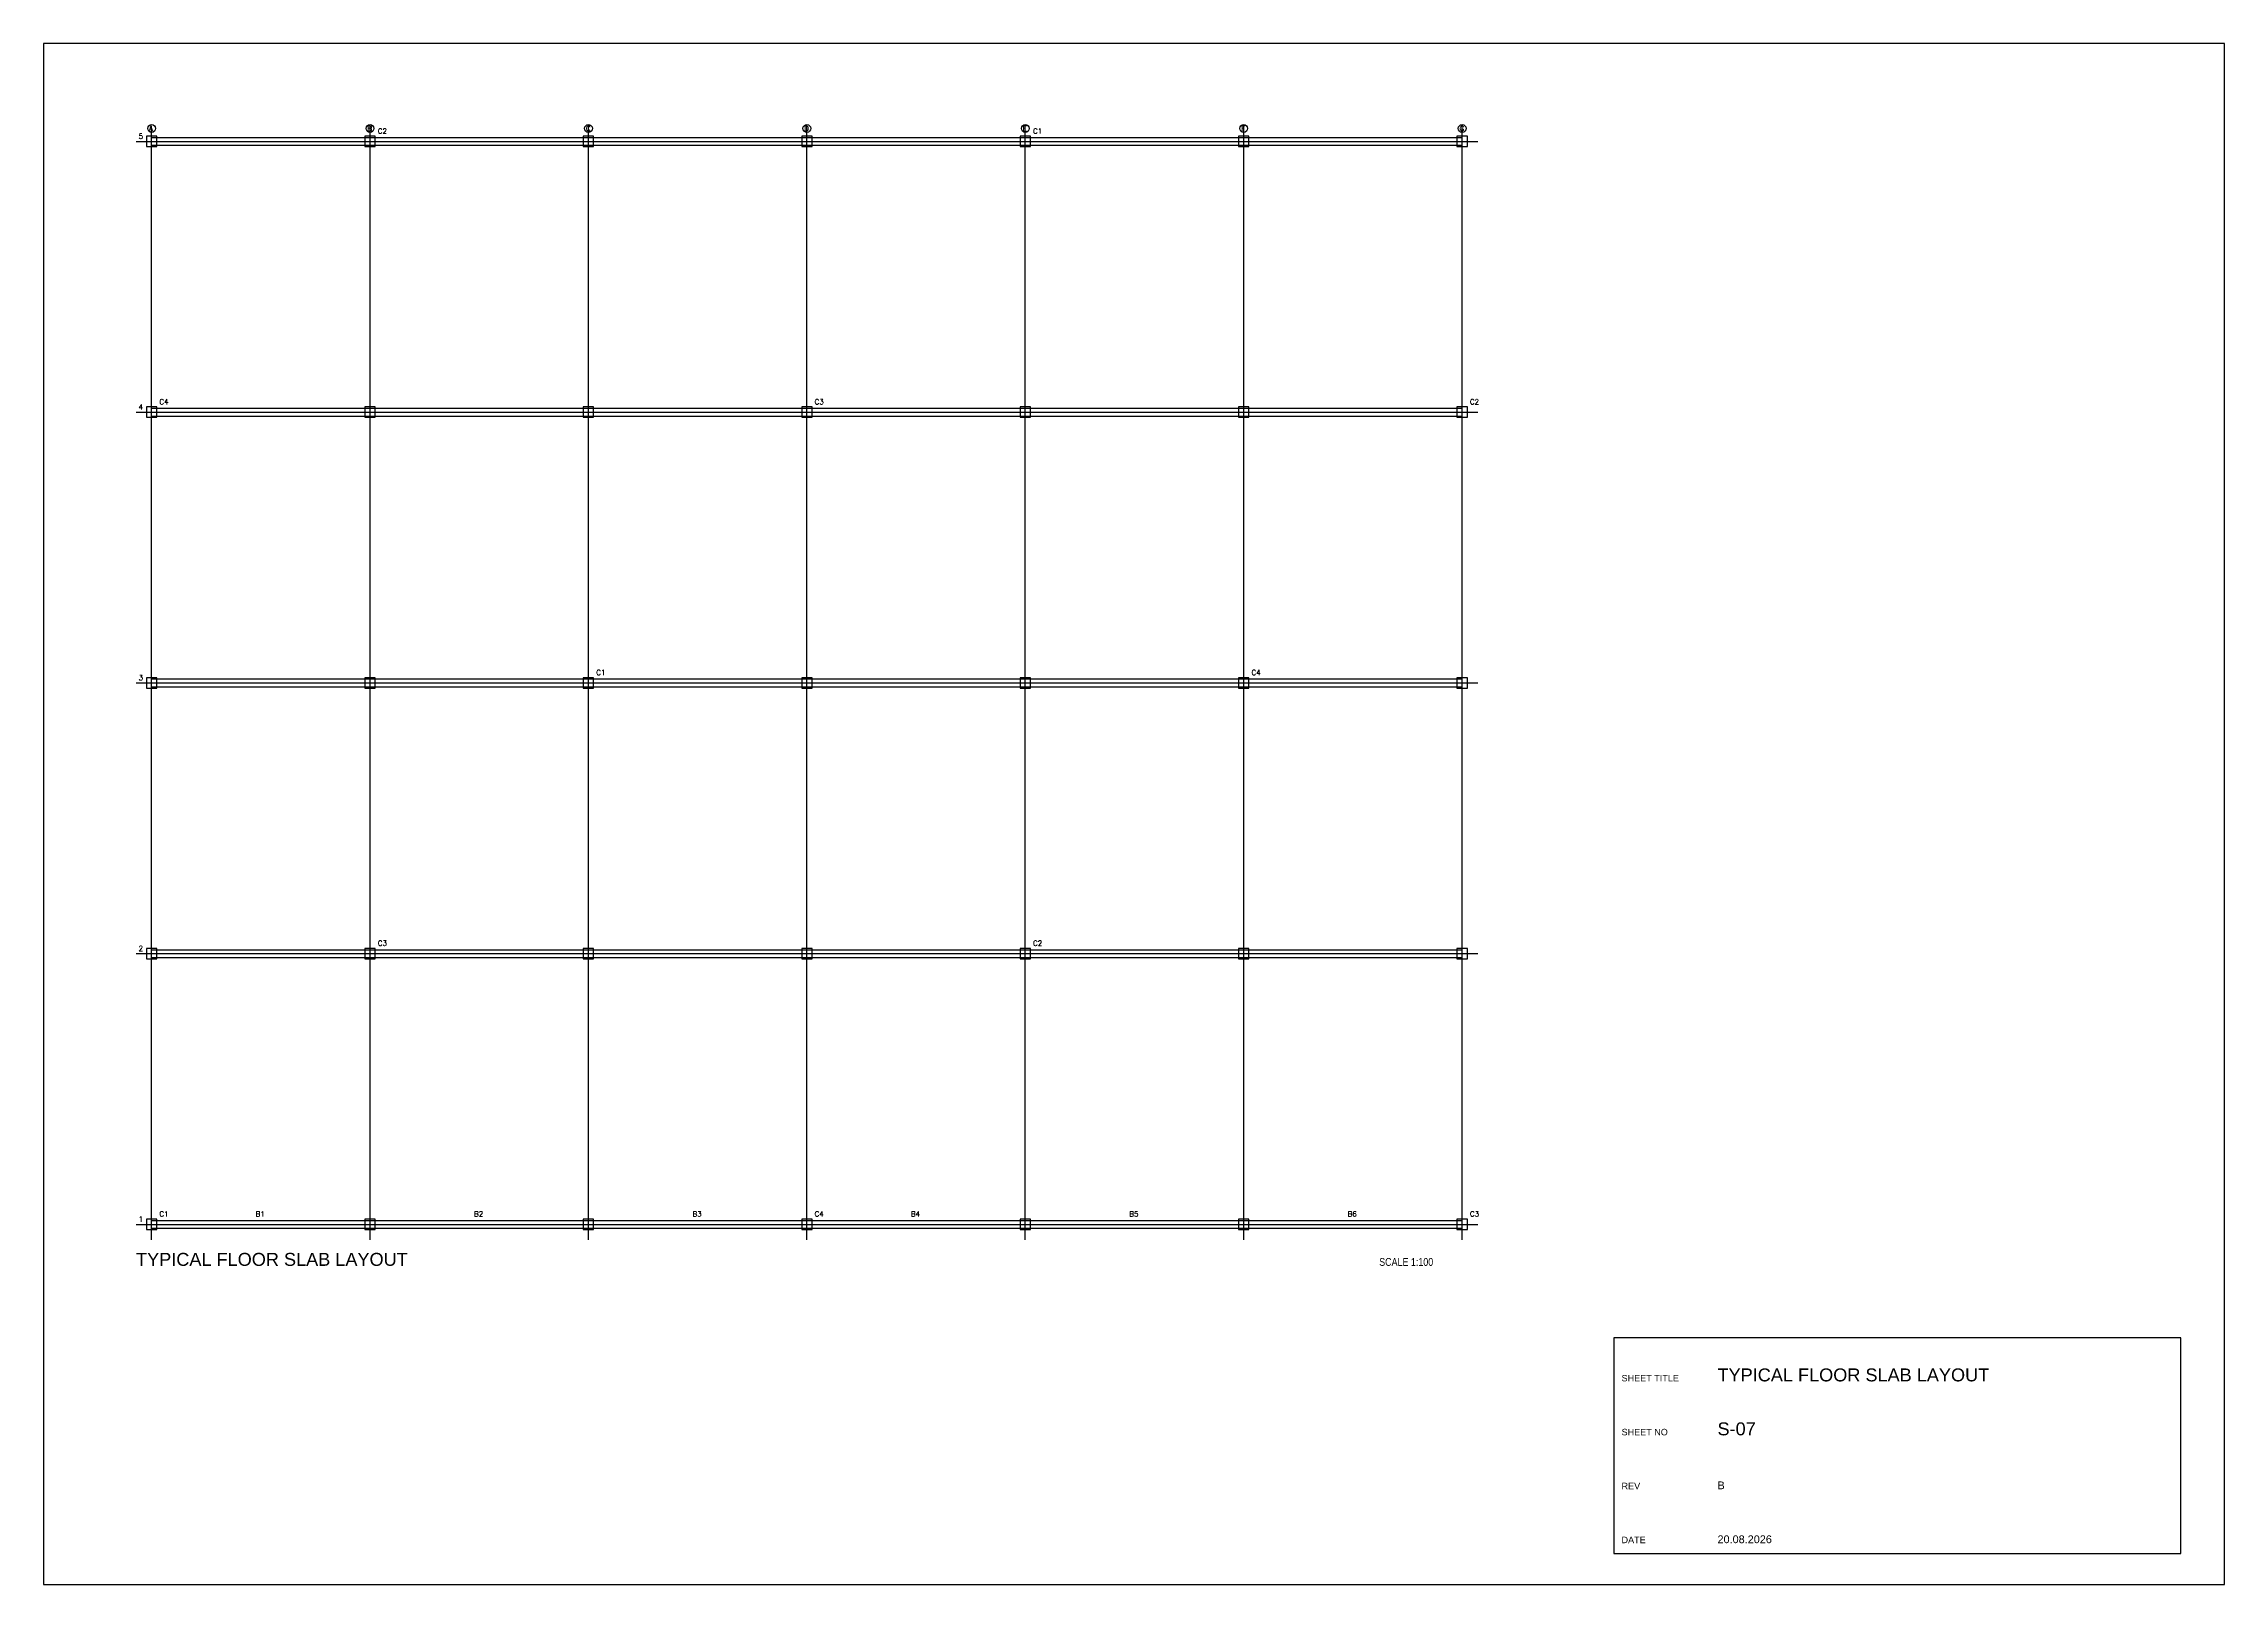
# Model space of a CAD drawing. Header units: millimetres. Extents: x 0 to 12841, y 0 to 594.
# Drawn here: x 7000 to 7841, y 0 to 594 of the extents above; entities that cross this region are included whole.
import ezdxf

# ---------------------------------------------------------------- set-up
doc = ezdxf.new("R2010")
doc.units = ezdxf.units.MM
for name, color, linetype in [('BEAM', 7, 'Continuous'), ('COLUMN', 7, 'Continuous'), ('FRAME', 7, 'Continuous'), ('GRID', 7, 'Continuous'), ('TITLE', 7, 'Continuous'), ('TITLES', 7, 'Continuous')]:
    doc.layers.add(name, color=color, linetype=linetype)
doc.styles.add('Arial', font='arial.ttf')
doc.styles.add('ROMANS', font='romans.shx')
doc.styles.add('SWISSC', font='swissc.ttf')

msp = doc.modelspace()

# ---------------------------------------------------------------- linework, layer by layer
at = {"layer": 'BEAM'}
for p, q in [((7041.64, 557.8), (7113.84, 557.8)), ((7113.84, 557.8), (7186.05, 557.8)), ((7186.05, 557.8), (7258.25, 557.8)), ((7258.25, 557.8), (7330.45, 557.8)), ((7330.45, 557.8), (7402.65, 557.8)), ((7402.65, 557.8), (7474.86, 557.8)), ((7474.86, 557.8), (7547.06, 557.8)), ((7041.64, 554.8), (7113.84, 554.8)), ((7113.84, 554.8), (7186.05, 554.8)), ((7186.05, 554.8), (7258.25, 554.8)), ((7258.25, 554.8), (7330.45, 554.8)), ((7330.45, 554.8), (7402.65, 554.8)), ((7402.65, 554.8), (7474.86, 554.8)), ((7474.86, 554.8), (7547.06, 554.8)), ((7041.64, 453.43), (7113.84, 453.43)), ((7041.64, 450.43), (7113.84, 450.43)), ((7113.84, 453.43), (7186.05, 453.43)), ((7113.84, 450.43), (7186.05, 450.43)), ((7186.05, 453.43), (7258.25, 453.43)), ((7186.05, 450.43), (7258.25, 450.43)), ((7258.25, 453.43), (7330.45, 453.43)), ((7258.25, 450.43), (7330.45, 450.43)), ((7330.45, 453.43), (7402.65, 453.43)), ((7330.45, 450.43), (7402.65, 450.43)), ((7402.65, 453.43), (7474.86, 453.43)), ((7402.65, 450.43), (7474.86, 450.43)), ((7474.86, 453.43), (7547.06, 453.43)), ((7474.86, 450.43), (7547.06, 450.43)), ((7041.64, 349.05), (7113.84, 349.05)), ((7041.64, 346.05), (7113.84, 346.05)), ((7113.84, 349.05), (7186.05, 349.05)), ((7113.84, 346.05), (7186.05, 346.05)), ((7186.05, 349.05), (7258.25, 349.05)), ((7186.05, 346.05), (7258.25, 346.05)), ((7258.25, 349.05), (7330.45, 349.05)), ((7258.25, 346.05), (7330.45, 346.05)), ((7330.45, 349.05), (7402.65, 349.05)), ((7330.45, 346.05), (7402.65, 346.05)), ((7402.65, 349.05), (7474.86, 349.05)), ((7402.65, 346.05), (7474.86, 346.05)), ((7474.86, 349.05), (7547.06, 349.05)), ((7474.86, 346.05), (7547.06, 346.05)), ((7041.64, 244.68), (7113.84, 244.68)), ((7113.84, 244.68), (7186.05, 244.68)), ((7186.05, 244.68), (7258.25, 244.68)), ((7258.25, 244.68), (7330.45, 244.68)), ((7330.45, 244.68), (7402.65, 244.68)), ((7402.65, 244.68), (7474.86, 244.68)), ((7474.86, 244.68), (7547.06, 244.68)), ((7041.64, 241.68), (7113.84, 241.68)), ((7113.84, 241.68), (7186.05, 241.68)), ((7186.05, 241.68), (7258.25, 241.68)), ((7258.25, 241.68), (7330.45, 241.68)), ((7330.45, 241.68), (7402.65, 241.68)), ((7402.65, 241.68), (7474.86, 241.68)), ((7474.86, 241.68), (7547.06, 241.68)), ((7041.64, 140.3), (7113.84, 140.3)), ((7041.64, 137.3), (7113.84, 137.3)), ((7113.84, 140.3), (7186.05, 140.3)), ((7113.84, 137.3), (7186.05, 137.3)), ((7186.05, 140.3), (7258.25, 140.3)), ((7186.05, 137.3), (7258.25, 137.3)), ((7258.25, 140.3), (7330.45, 140.3)), ((7258.25, 137.3), (7330.45, 137.3)), ((7330.45, 140.3), (7402.65, 140.3)), ((7330.45, 137.3), (7402.65, 137.3)), ((7402.65, 140.3), (7474.86, 140.3)), ((7402.65, 137.3), (7474.86, 137.3)), ((7474.86, 140.3), (7547.06, 140.3)), ((7474.86, 137.3), (7547.06, 137.3))]:
    msp.add_line(p, q, dxfattribs=at)
at = {"layer": 'COLUMN'}
for points in [[(7039.64, 554.3), (7043.64, 554.3), (7043.64, 558.3), (7039.64, 558.3)], [(7123.88, 554.3), (7127.88, 554.3), (7127.88, 558.3), (7123.88, 558.3)], [(7208.11, 554.3), (7212.11, 554.3), (7212.11, 558.3), (7208.11, 558.3)], [(7292.35, 554.3), (7296.35, 554.3), (7296.35, 558.3), (7292.35, 558.3)], [(7376.59, 554.3), (7380.59, 554.3), (7380.59, 558.3), (7376.59, 558.3)], [(7460.82, 554.3), (7464.82, 554.3), (7464.82, 558.3), (7460.82, 558.3)], [(7545.06, 554.3), (7549.06, 554.3), (7549.06, 558.3), (7545.06, 558.3)], [(7039.64, 449.93), (7043.64, 449.93), (7043.64, 453.93), (7039.64, 453.93)], [(7123.88, 449.93), (7127.88, 449.93), (7127.88, 453.93), (7123.88, 453.93)], [(7208.11, 449.93), (7212.11, 449.93), (7212.11, 453.93), (7208.11, 453.93)], [(7292.35, 449.93), (7296.35, 449.93), (7296.35, 453.93), (7292.35, 453.93)], [(7376.59, 449.93), (7380.59, 449.93), (7380.59, 453.93), (7376.59, 453.93)], [(7460.82, 449.93), (7464.82, 449.93), (7464.82, 453.93), (7460.82, 453.93)], [(7545.06, 449.93), (7549.06, 449.93), (7549.06, 453.93), (7545.06, 453.93)], [(7039.64, 345.55), (7043.64, 345.55), (7043.64, 349.55), (7039.64, 349.55)], [(7123.88, 345.55), (7127.88, 345.55), (7127.88, 349.55), (7123.88, 349.55)], [(7208.11, 345.55), (7212.11, 345.55), (7212.11, 349.55), (7208.11, 349.55)], [(7292.35, 345.55), (7296.35, 345.55), (7296.35, 349.55), (7292.35, 349.55)], [(7376.59, 345.55), (7380.59, 345.55), (7380.59, 349.55), (7376.59, 349.55)], [(7460.82, 345.55), (7464.82, 345.55), (7464.82, 349.55), (7460.82, 349.55)], [(7545.06, 345.55), (7549.06, 345.55), (7549.06, 349.55), (7545.06, 349.55)], [(7039.64, 241.18), (7043.64, 241.18), (7043.64, 245.18), (7039.64, 245.18)], [(7123.88, 241.18), (7127.88, 241.18), (7127.88, 245.18), (7123.88, 245.18)], [(7208.11, 241.18), (7212.11, 241.18), (7212.11, 245.18), (7208.11, 245.18)], [(7292.35, 241.18), (7296.35, 241.18), (7296.35, 245.18), (7292.35, 245.18)], [(7376.59, 241.18), (7380.59, 241.18), (7380.59, 245.18), (7376.59, 245.18)], [(7460.82, 241.18), (7464.82, 241.18), (7464.82, 245.18), (7460.82, 245.18)], [(7545.06, 241.18), (7549.06, 241.18), (7549.06, 245.18), (7545.06, 245.18)], [(7039.64, 136.8), (7043.64, 136.8), (7043.64, 140.8), (7039.64, 140.8)], [(7123.88, 136.8), (7127.88, 136.8), (7127.88, 140.8), (7123.88, 140.8)], [(7208.11, 136.8), (7212.11, 136.8), (7212.11, 140.8), (7208.11, 140.8)], [(7292.35, 136.8), (7296.35, 136.8), (7296.35, 140.8), (7292.35, 140.8)], [(7376.59, 136.8), (7380.59, 136.8), (7380.59, 140.8), (7376.59, 140.8)], [(7460.82, 136.8), (7464.82, 136.8), (7464.82, 140.8), (7460.82, 140.8)], [(7545.06, 136.8), (7549.06, 136.8), (7549.06, 140.8), (7545.06, 140.8)]]:
    msp.add_lwpolyline(points, close=True, dxfattribs=at)
at = {"layer": 'FRAME'}
msp.add_lwpolyline([(7000, 0), (7841, 0), (7841, 594), (7000, 594)], close=True, dxfattribs=at)
at = {"layer": 'GRID'}
for p, q in [((7035.64, 556.3), (7109.56, 556.3)), ((7041.64, 490.72), (7041.64, 562.3)), ((7109.56, 556.3), (7183.47, 556.3)), ((7125.88, 490.72), (7125.88, 562.3)), ((7183.47, 556.3), (7257.39, 556.3)), ((7210.11, 490.72), (7210.11, 562.3)), ((7257.39, 556.3), (7331.31, 556.3)), ((7294.35, 490.72), (7294.35, 562.3)), ((7331.31, 556.3), (7405.23, 556.3)), ((7378.59, 490.72), (7378.59, 562.3)), ((7405.23, 556.3), (7479.14, 556.3)), ((7462.82, 490.72), (7462.82, 562.3)), ((7479.14, 556.3), (7553.06, 556.3)), ((7547.06, 490.72), (7547.06, 562.3)), ((7041.64, 419.13), (7041.64, 490.72)), ((7125.88, 419.13), (7125.88, 490.72)), ((7210.11, 419.13), (7210.11, 490.72)), ((7294.35, 419.13), (7294.35, 490.72)), ((7378.59, 419.13), (7378.59, 490.72)), ((7462.82, 419.13), (7462.82, 490.72)), ((7547.06, 419.13), (7547.06, 490.72)), ((7035.64, 451.93), (7109.56, 451.93)), ((7109.56, 451.93), (7183.47, 451.93)), ((7183.47, 451.93), (7257.39, 451.93)), ((7257.39, 451.93), (7331.31, 451.93)), ((7331.31, 451.93), (7405.23, 451.93)), ((7405.23, 451.93), (7479.14, 451.93)), ((7479.14, 451.93), (7553.06, 451.93)), ((7041.64, 347.55), (7041.64, 419.13)), ((7125.88, 347.55), (7125.88, 419.13)), ((7210.11, 347.55), (7210.11, 419.13)), ((7294.35, 347.55), (7294.35, 419.13)), ((7378.59, 347.55), (7378.59, 419.13)), ((7462.82, 347.55), (7462.82, 419.13)), ((7547.06, 347.55), (7547.06, 419.13)), ((7035.64, 347.55), (7109.56, 347.55)), ((7041.64, 275.97), (7041.64, 347.55)), ((7109.56, 347.55), (7183.47, 347.55)), ((7125.88, 275.97), (7125.88, 347.55)), ((7183.47, 347.55), (7257.39, 347.55)), ((7210.11, 275.97), (7210.11, 347.55)), ((7257.39, 347.55), (7331.31, 347.55)), ((7294.35, 275.97), (7294.35, 347.55)), ((7331.31, 347.55), (7405.23, 347.55)), ((7378.59, 275.97), (7378.59, 347.55)), ((7405.23, 347.55), (7479.14, 347.55)), ((7462.82, 275.97), (7462.82, 347.55)), ((7479.14, 347.55), (7553.06, 347.55)), ((7547.06, 275.97), (7547.06, 347.55)), ((7041.64, 204.38), (7041.64, 275.97)), ((7125.88, 204.38), (7125.88, 275.97)), ((7210.11, 204.38), (7210.11, 275.97)), ((7294.35, 204.38), (7294.35, 275.97)), ((7378.59, 204.38), (7378.59, 275.97)), ((7462.82, 204.38), (7462.82, 275.97)), ((7547.06, 204.38), (7547.06, 275.97)), ((7035.64, 243.18), (7109.56, 243.18)), ((7109.56, 243.18), (7183.47, 243.18)), ((7183.47, 243.18), (7257.39, 243.18)), ((7257.39, 243.18), (7331.31, 243.18)), ((7331.31, 243.18), (7405.23, 243.18)), ((7405.23, 243.18), (7479.14, 243.18)), ((7479.14, 243.18), (7553.06, 243.18)), ((7041.64, 132.8), (7041.64, 204.38)), ((7125.88, 132.8), (7125.88, 204.38)), ((7210.11, 132.8), (7210.11, 204.38)), ((7294.35, 132.8), (7294.35, 204.38)), ((7378.59, 132.8), (7378.59, 204.38)), ((7462.82, 132.8), (7462.82, 204.38)), ((7547.06, 132.8), (7547.06, 204.38)), ((7035.64, 138.8), (7109.56, 138.8)), ((7109.56, 138.8), (7183.47, 138.8)), ((7183.47, 138.8), (7257.39, 138.8)), ((7257.39, 138.8), (7331.31, 138.8)), ((7331.31, 138.8), (7405.23, 138.8)), ((7405.23, 138.8), (7479.14, 138.8)), ((7479.14, 138.8), (7553.06, 138.8))]:
    msp.add_line(p, q, dxfattribs=at)
for centre in [(7041.64, 561.3), (7125.88, 561.3), (7210.11, 561.3), (7294.35, 561.3), (7378.59, 561.3), (7462.82, 561.3), (7547.06, 561.3)]:
    msp.add_circle(centre, 1.5, dxfattribs=at)
at = {"layer": 'TITLE'}
for p, q in [((7678.41, 95.04), (7605.52, 95.04)), ((7605.52, 95.04), (7605.52, 53.46)), ((7751.29, 95.04), (7678.41, 95.04)), ((7824.18, 95.04), (7751.29, 95.04)), ((7824.18, 53.46), (7824.18, 95.04)), ((7605.52, 53.46), (7605.52, 11.88)), ((7824.18, 11.88), (7824.18, 53.46)), ((7605.52, 11.88), (7678.41, 11.88)), ((7678.41, 11.88), (7751.29, 11.88)), ((7751.29, 11.88), (7824.18, 11.88))]:
    msp.add_line(p, q, dxfattribs=at)

# ---------------------------------------------------------------- texts
at = {"layer": 'BEAM', "style": 'ROMANS'}
for s, p in [('B1', (7081.76, 141.8)), ('B2', (7165.99, 141.8)), ('B3', (7250.23, 141.8)), ('B4', (7334.47, 141.8)), ('B5', (7418.7, 141.8)), ('B6', (7502.94, 141.8))]:
    msp.add_text(s, height=2, dxfattribs=at).set_placement(p)
at = {"layer": 'COLUMN', "style": 'ROMANS'}
for s, p in [('C2', (7128.88, 559.3)), ('C1', (7381.59, 559.3)), ('C4', (7044.64, 454.93)), ('C3', (7297.35, 454.93)), ('C2', (7550.06, 454.93)), ('C1', (7213.11, 350.55)), ('C4', (7465.82, 350.55)), ('C3', (7128.88, 246.18)), ('C2', (7381.59, 246.18)), ('C1', (7044.64, 141.8)), ('C4', (7297.35, 141.8)), ('C3', (7550.06, 141.8))]:
    msp.add_text(s, height=2, dxfattribs=at).set_placement(p)
at = {"layer": 'GRID', "style": 'ROMANS'}
for s, p in [('5', (7036.64, 557.3)), ('A', (7040.64, 560.3)), ('B', (7124.88, 560.3)), ('C', (7209.11, 560.3)), ('D', (7293.35, 560.3)), ('E', (7377.59, 560.3)), ('F', (7461.82, 560.3)), ('G', (7546.06, 560.3)), ('4', (7036.64, 452.93)), ('3', (7036.64, 348.55)), ('2', (7036.64, 244.18)), ('1', (7036.64, 139.8))]:
    msp.add_text(s, height=2, dxfattribs=at).set_placement(p)
at = {"layer": 'TITLE', "style": 'Arial'}
for s, height, p in [('SHEET TITLE', 2.5, (7608.52, 78.25)), ('TYPICAL FLOOR SLAB LAYOUT', 5, (7645.52, 78.25)), ('SHEET NO', 2.5, (7608.52, 57.46)), ('S-07', 5, (7645.52, 57.46)), ('REV', 2.5, (7608.52, 36.67)), ('B', 3, (7645.52, 36.67)), ('DATE', 2.5, (7608.52, 15.88)), ('20.08.2026', 3, (7645.52, 15.88))]:
    msp.add_text(s, height=height, dxfattribs=at).set_placement(p)
at = {"layer": 'TITLES'}
for s, height, style, p in [('TYPICAL FLOOR SLAB LAYOUT', 5, 'Arial', (7035.64, 122.8)), ('SCALE 1:100', 3, 'SWISSC', (7515.06, 122.8))]:
    msp.add_text(s, height=height, dxfattribs=dict(at, style=style)).set_placement(p)

doc.saveas('drawing.dxf')
